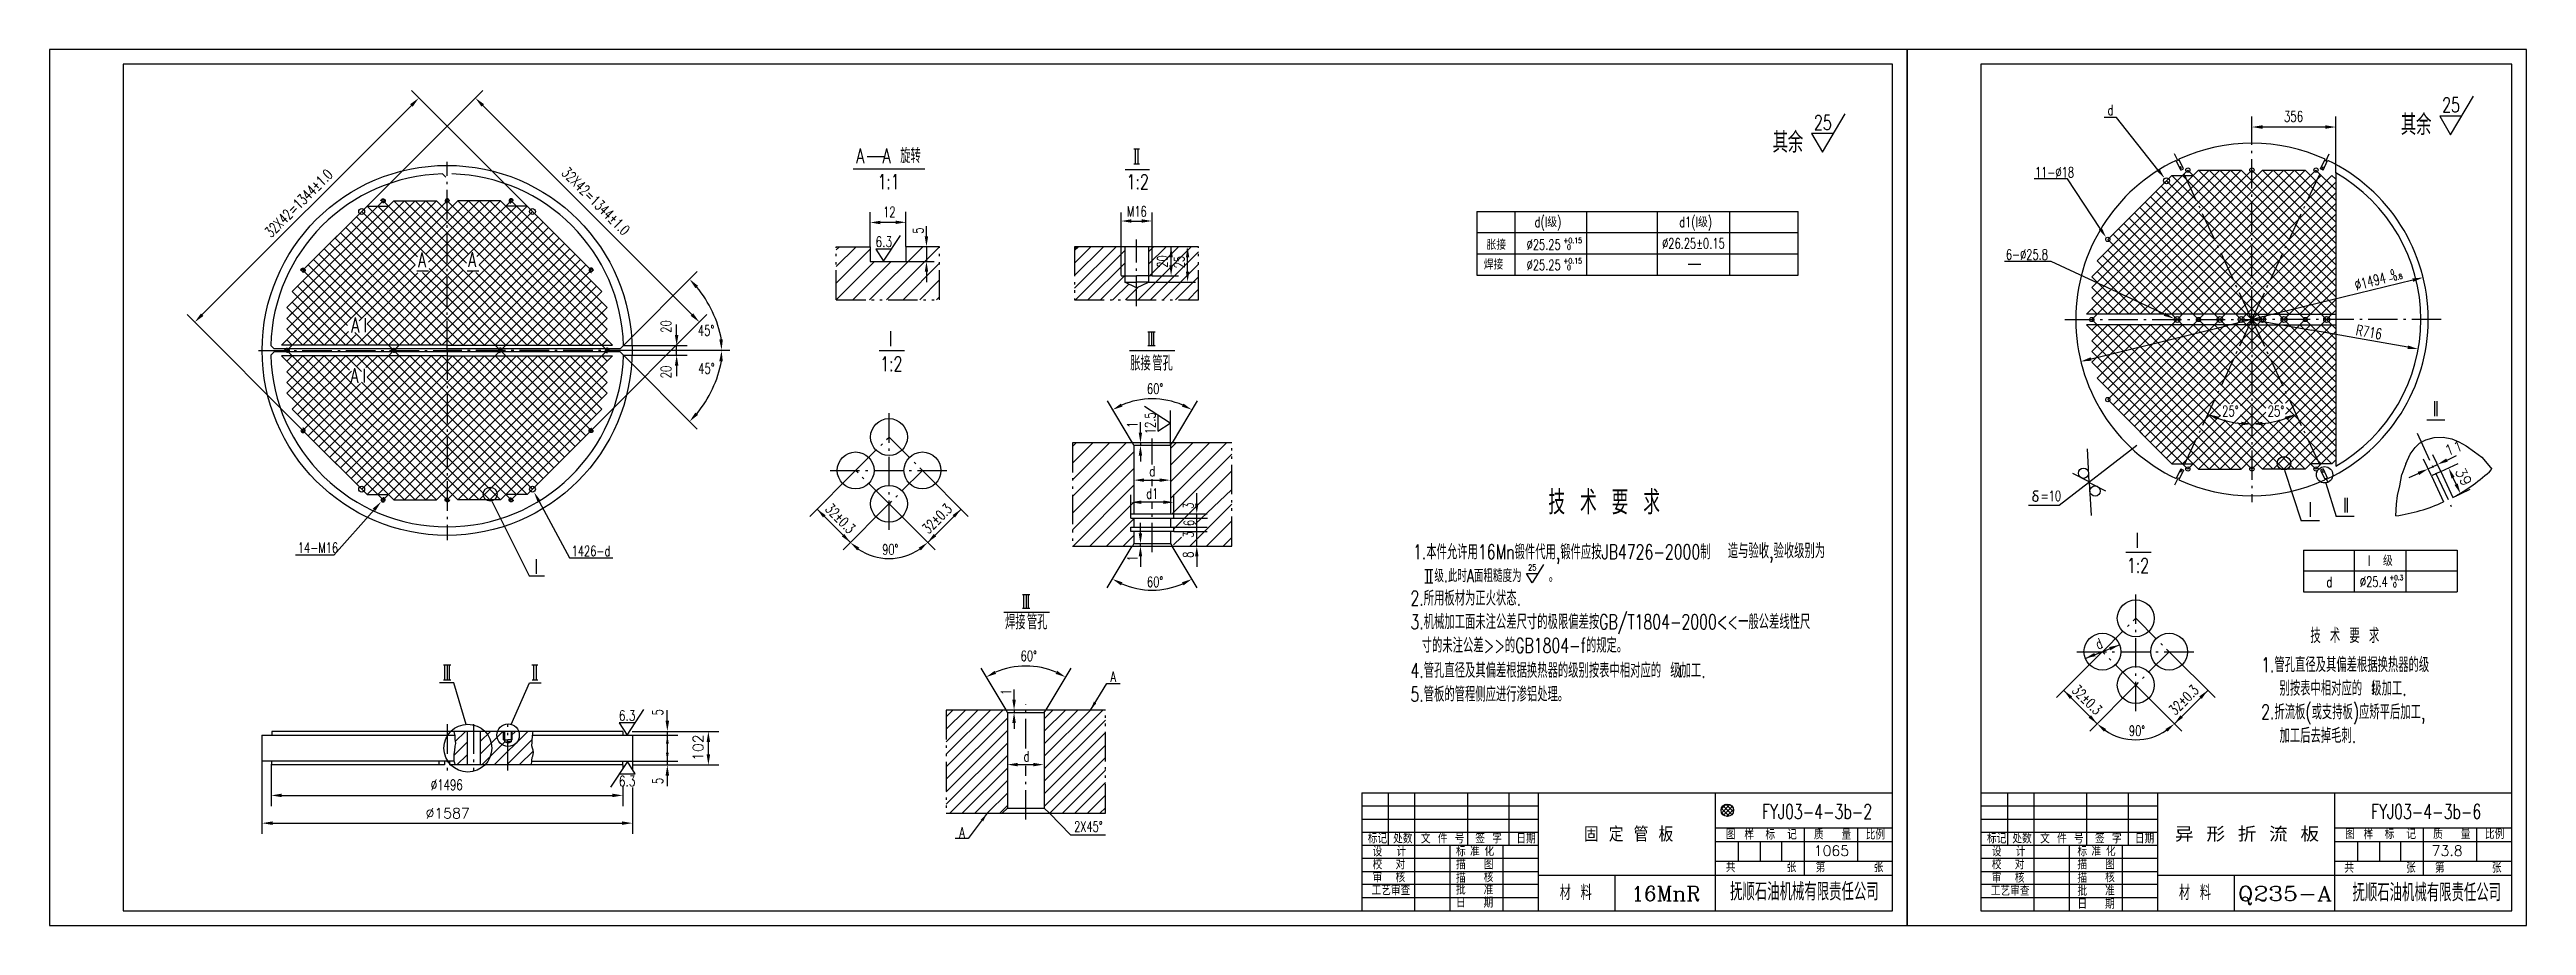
# Model space of a CAD drawing. Extents: x 0 to 840, y 0 to 297.
import ezdxf
from ezdxf.enums import TextEntityAlignment as Align

# ---------------------------------------------------------------- set-up
doc = ezdxf.new("R2010")
doc.units = 0
doc.header["$LTSCALE"] = 8
doc.header["$MEASUREMENT"] = 0
for name, pattern in [('CENTER', [1.85, 1.25, -0.25, 0.1, -0.25]), ('HIDDEN', [0.375, 0.25, -0.125]), ('PHANTOM', [2.2, 1.25, -0.25, 0.1, -0.25, 0.1, -0.25])]:
    doc.linetypes.add(name, pattern=pattern)
doc.layers.get('0').update_dxf_attribs({"linetype": 'CONTINUOUS'})
for name, color, linetype in [('1', 1, 'CONTINUOUS'), ('2', 13, 'CONTINUOUS'), ('6', 3, 'CONTINUOUS'), ('CC', 3, 'CONTINUOUS'), ('CW', 1, 'CONTINUOUS'), ('DD', 3, 'PHANTOM'), ('HZ', 1, 'CONTINUOUS'), ('X', 3, 'CONTINUOUS'), ('XX', 2, 'HIDDEN'), ('YY', 3, 'CONTINUOUS'), ('ZX', 1, 'CENTER')]:
    doc.layers.add(name, color=color, linetype=linetype)
doc.styles.add('HZ', font='txt', dxfattribs={"width": 0.7, "bigfont": 'hztxt'})
doc.styles.add('HZ3', font='txt', dxfattribs={"width": 0.7, "bigfont": 'hztxt'})
doc.styles.get("Standard").update_dxf_attribs({"font": 'complex', "bigfont": 'chineset'})
doc.dimstyles.new('DGB$7', dxfattribs={"dimtxt": 3, "dimasz": 3, "dimexe": 1, "dimexo": 0, "dimgap": 1, "dimtad": 2, "dimdsep": 46, "dimtxsty": 'Standard', "dimcen": 3, "dimclrd": 3, "dimclre": 3, "dimclrt": 256, "dimadec": 0, "dimazin": 0, "dimtfac": 1, "dimtmove": 0, "dimatfit": 3, "dimfxl": 0, "dimarcsym": 0})

msp = doc.modelspace()

# ---------------------------------------------------------------- texts
at = {"style": 'HZ'}
for s, height, width, p in [('25', 5, 0.7, (814.43, 275.72)), ('25', 5, 0.7, (601.38, 269.75)), ('1:1', 5, 0.7, (284.53, 249.71)), ('1:2', 5, 0.7, (369.04, 249.65)), ('6.3', 3.5, 0.75, (282.92, 230.09)), ('I', 5, 0.7, (285.23, 196.46)), ('1:2', 5, 0.7, (285.46, 187.89)), ('I', 5, 0.7, (808.8, 172.73)), ('I', 5, 0.7, (809.62, 172.73)), ('I', 5, 0.7, (766.6, 138.55)), ('I', 5, 0.7, (778.38, 139.99)), ('I', 5, 0.7, (779.2, 139.99)), ('I', 5, 0.7, (708.03, 128.09)), ('I', 5, 0.7, (165.02, 119.2)), ('1:2', 5, 0.7, (708.26, 119.52)), ('6.3', 3.5, 0.75, (195.93, 69.44)), ('6.3', 3.5, 0.75, (195.93, 47.19))]:
    msp.add_text(s, height=height, dxfattribs=dict(at, width=width)).set_placement(p, align=Align.CENTER)
at = {"style": 'HZ', "width": 0.7}
for s, p in [('A  A', (273.55, 258.46)), ('A', (124.94, 223.22)), ('A', (141.96, 223.29)), ('A', (102.29, 201.1)), ('A', (102.03, 184))]:
    msp.add_text(s, height=5, dxfattribs=at).set_placement(p)
msp.add_text('12.5', height=3.5, rotation=90, dxfattribs=at).set_placement((375.01, 170.27), align=Align.CENTER)
at = {"layer": '2', "color": 2, "style": 'HZ', "width": 0.7}
for p in [(569.91, 8.46), (781, 8.18)]:
    msp.add_text('抚顺石油机械有限责任公司', height=5.9999, dxfattribs=at).set_placement(p)
at = {"layer": '6', "style": 'HZ3', "width": 0.7}
msp.add_text('25', height=2, dxfattribs=at).set_placement((502.83, 120.37), align=Align.CENTER)
at = {"layer": 'CC', "style": 'HZ', "width": 0.7}
for s, p in [('356', (757.78, 272.53)), ('25%%d', (736.77, 172.6)), ('25%%d', (752.21, 172.6)), ('%%C1496', (129.32, 45.89))]:
    msp.add_text(s, height=3.6, dxfattribs=at).set_placement(p)
for s, height, rotation, p in [('32X42=1344%%P1.0', 3.6, 45, (75.13, 233.01)), ('32X42=1344%%P1.0', 3.6, 315, (173.4, 254.92)), ('%%C1494', 3.6, 14.6539, (782.28, 215.29)), ('-0.8', 1.7, 14.6539, (793.54, 218.2)), ('0', 1.7, 14.6539, (794.11, 220.58)), ('R716', 3.6, 350.17675, (781.98, 200.17))]:
    msp.add_text(s, height=height, rotation=rotation, dxfattribs=at).set_placement(p)
at = {"layer": 'CC', "style": 'HZ'}
for s, rotation, p in [('11', 19.67607, (812.99, 159.16)), ('39', 297.757, (815.63, 154.03))]:
    msp.add_text(s, height=3.6, rotation=rotation, dxfattribs=at).set_placement(p)
at = {"layer": 'CC'}
msp.add_text('102', height=3.5, rotation=90, dxfattribs=at).set_placement((221.7, 60.3), align=Align.CENTER)
msp.add_text('%%C1587', height=3.5, dxfattribs=at).set_placement((135, 36.3), align=Align.CENTER)
at = {"layer": 'CW'}
for s, height, style, width, p in [('d', 3.5, 'HZ', 0.7, (698.96, 274.73)), ('其', 7, 'HZ', 0.75, (586.96, 262.04)), ('余', 7, 'HZ', 0.75, (592.11, 262.04)), ('其', 7, 'HZ', 0.75, (800.02, 268.01)), ('余', 7, 'HZ', 0.75, (805.17, 268.01)), ('M16', 3.5, 'HZ', 0.7, (368.71, 240.36)), ('d(I级)', 3.5, 'HZ', 0.7, (508.19, 236.78)), ('%%c25.25', 3.5, 'HZ', 0.7, (506.71, 229.11)), ('%%c26.25%%p0.15', 3.5, 'HZ', 0.7, (557.48, 229.52)), ('焊接', 3.5, 'HZ', 0.7, (489.7, 222.4)), ('%%c25.25', 3.5, 'HZ', 0.7, (506.71, 222.2)), ('管孔', 5, 'HZ', 0.7, (377.44, 188.13)), ('d', 3.5, 'HZ', 0.7, (373.98, 152.29)), ('d1', 3.5, 'HZ', 0.7, (373.98, 144.7)), ('%%c25.4', 3.5, 'HZ', 0.7, (788.24, 114.77)), ('焊接', 4.94, 'HZ', 0.7, (327.52, 100.38)), ('管孔', 5, 'HZ', 0.7, (334.92, 100.38)), ('I', 4, 'HZ3', 0.7, (552.95, 84.19)), ('I', 4.5, 'HZ', 0.7, (788.02, 78.29)), ('d', 3.5, 'HZ', 0.7, (331.36, 55.58))]:
    msp.add_text(s, height=height, dxfattribs=dict(at, style=style, width=width)).set_placement(p, align=Align.CENTER)
for s, height, style, width, p in [('旋转', 5, 'HZ', 0.7, (288.48, 258.47)), ('11-%%c18', 3.5, 'HZ', 0.7, (673.32, 253.63)), ('12', 3.5, 'HZ', 0.7, (282.71, 240.17)), ('d1(I级)', 3.5, 'HZ', 0.7, (552.66, 236.78)), ('胀接', 3.5, 'HZ', 0.7, (487.33, 229.1)), ('+0.15', 1.8, 'HZ', 0.7, (513.37, 231.37)), ('0', 1.8, 'HZ', 0.7, (514.61, 229.12)), ('6-%%c25.8', 3.5, 'HZ', 0.7, (663.44, 225.73)), ('+0.15', 1.8, 'HZ', 0.7, (513.37, 224.46)), ('0', 1.8, 'HZ', 0.7, (514.61, 222.21)), ('45%%d', 3.6, 'HZ', 0.7, (219.82, 199.93)), ('胀接', 4.918, 'HZ', 0.7, (366.51, 188.17)), ('45%%d', 3.6, 'HZ', 0.7, (219.94, 187.04)), ('60%%D', 3.5, 'HZ', 0.7, (372.18, 180.24)), ('=10', 3.5, 'HZ', 0.7, (675.25, 143.91)), ('14-M16', 3.5, 'HZ', 0.7, (84.21, 126.3)), ('1426-d', 3.5, 'HZ', 0.7, (177.05, 125.22)), ('90%%D', 3.5, 'HZ', 0.7, (282.38, 125.73)), ('60%%D', 3.5, 'HZ', 0.7, (372.18, 114.76)), ('级.此时A面粗糙度为   。', 4.4, 'HZ3', 0.7, (469.65, 116.4)), ('d', 3.5, 'HZ', 0.7, (772.16, 114.73)), ('I', 3.5, 'HZ', 0.7, (786.25, 121.91)), ('级', 3.5, 'HZ', 0.7, (791.35, 121.93)), ('+0.3', 1.7, 'HZ', 0.7, (793.51, 117.09)), ('0', 1.7, 'HZ', 0.7, (794.75, 114.65)), ('60%%D', 3.5, 'HZ', 0.7, (329.33, 89.62)), ('A', 3.5, 'HZ', 0.7, (359.8, 82.6)), ('90%%D', 3.5, 'HZ', 0.7, (705.19, 64.26)), ('2X45%%D', 3.5, 'HZ', 0.7, (347.46, 31.79)), ('A', 3.5, 'HZ', 0.7, (308.54, 29.84)), ('标记', 3.5, 'HZ', 0.75, (447.05, 27.8)), ('设', 3.5, 'HZ', 0.75, (448.69, 23.41)), ('处数', 3.5, 'HZ', 0.75, (455.65, 27.8)), ('计', 3.5, 'HZ', 0.75, (456.8, 23.41)), ('文', 3.5, 'HZ', 0.75, (465.08, 27.8)), ('件', 3.5, 'HZ', 0.75, (470.82, 27.8)), ('号', 3.5, 'HZ', 0.75, (476.55, 27.8)), ('标', 3.5, 'HZ', 0.75, (476.97, 23.41)), ('准', 3.5, 'HZ', 0.75, (481.71, 23.54)), ('签', 3.5, 'HZ', 0.75, (483.52, 27.8)), ('化', 3.5, 'HZ', 0.75, (486.63, 23.54)), ('字', 3.5, 'HZ', 0.75, (489.27, 27.8)), ('日期', 3.5, 'HZ', 0.75, (497.46, 27.8)), ('图', 3.5, 'HZ', 0.75, (568.49, 29.15)), ('样', 3.5, 'HZ', 0.75, (574.78, 29.08)), ('标', 3.5, 'HZ', 0.75, (581.9, 29.11)), ('记', 3.5, 'HZ', 0.75, (589.27, 29.12)), ('质', 3.5, 'HZ', 0.75, (598.35, 29.14)), ('量', 3.5, 'HZ', 0.75, (607.72, 29.12)), ('比例', 3.5, 'HZ', 0.75, (615.92, 29.12)), ('标记', 3.5, 'HZ', 0.75, (657.05, 27.8)), ('设', 3.5, 'HZ', 0.75, (658.69, 23.41)), ('处数', 3.5, 'HZ', 0.75, (665.65, 27.8)), ('计', 3.5, 'HZ', 0.75, (666.8, 23.41)), ('文', 3.5, 'HZ', 0.75, (675.08, 27.8)), ('件', 3.5, 'HZ', 0.75, (680.82, 27.8)), ('号', 3.5, 'HZ', 0.75, (686.55, 27.8)), ('标', 3.5, 'HZ', 0.75, (687.72, 23.41)), ('准', 3.5, 'HZ', 0.75, (692.47, 23.54)), ('签', 3.5, 'HZ', 0.75, (693.69, 27.8)), ('化', 3.5, 'HZ', 0.75, (697.39, 23.54)), ('字', 3.5, 'HZ', 0.75, (699.43, 27.8)), ('日期', 3.5, 'HZ', 0.75, (707.2, 27.8)), ('图', 3.5, 'HZ', 0.75, (778.49, 29.31)), ('样', 3.5, 'HZ', 0.75, (784.78, 29.23)), ('标', 3.5, 'HZ', 0.75, (791.9, 29.27)), ('记', 3.5, 'HZ', 0.75, (799.27, 29.28)), ('质', 3.5, 'HZ', 0.75, (808.35, 29.3)), ('量', 3.5, 'HZ', 0.75, (817.72, 29.28)), ('比例', 3.5, 'HZ', 0.75, (825.92, 29.28)), ('校', 3.5, 'HZ', 0.75, (448.69, 19.02)), ('审', 3.5, 'HZ', 0.75, (448.69, 14.63)), ('核', 3.5, 'HZ', 0.75, (456.47, 14.63)), ('对', 3.5, 'HZ', 0.75, (456.47, 19.02)), ('描', 3.5, 'HZ', 0.75, (476.97, 19.02)), ('描', 3.5, 'HZ', 0.75, (476.97, 14.45)), ('核', 3.5, 'HZ', 0.75, (486.36, 14.63)), ('图', 3.5, 'HZ', 0.75, (486.39, 19.02)), ('共', 3.5, 'HZ', 0.75, (568.46, 18.05)), ('张', 3.5, 'HZ', 0.75, (589.1, 18.05)), ('第', 3.5, 'HZ', 0.75, (598.95, 18.05)), ('张', 3.5, 'HZ', 0.75, (618.64, 18.05)), ('校', 3.5, 'HZ', 0.75, (658.69, 19.02)), ('审', 3.5, 'HZ', 0.75, (658.69, 14.46)), ('核', 3.5, 'HZ', 0.75, (666.47, 14.46)), ('对', 3.5, 'HZ', 0.75, (666.47, 19.02)), ('描', 3.5, 'HZ', 0.75, (687.72, 19.02)), ('描', 3.5, 'HZ', 0.75, (687.72, 14.45)), ('核', 3.5, 'HZ', 0.75, (697.12, 14.63)), ('图', 3.5, 'HZ', 0.75, (697.15, 19.02)), ('共', 3.5, 'HZ', 0.75, (778.24, 17.87)), ('张', 3.5, 'HZ', 0.75, (799.14, 17.87)), ('第', 3.5, 'HZ', 0.75, (808.97, 17.87)), ('张', 3.5, 'HZ', 0.75, (828.27, 17.87)), ('工艺审查', 3.5, 'HZ', 0.75, (448.34, 10.24)), ('批', 3.5, 'HZ', 0.75, (476.97, 10.45)), ('日', 3.5, 'HZ', 0.75, (476.97, 6.06)), ('期', 3.5, 'HZ', 0.75, (486.32, 6.06)), ('准', 3.5, 'HZ', 0.75, (486.34, 10.46)), ('材 料', 5, 'HZ', 0.75, (512.16, 8.63)), ('工艺审查', 3.5, 'HZ', 0.75, (658.34, 10.07)), ('批', 3.5, 'HZ', 0.75, (687.73, 10.04)), ('日', 3.5, 'HZ', 0.75, (687.73, 5.61)), ('期', 3.5, 'HZ', 0.75, (697.08, 5.65)), ('准', 3.5, 'HZ', 0.75, (697.1, 10.06)), ('材 料', 5, 'HZ', 0.75, (722.16, 8.63))]:
    msp.add_text(s, height=height, dxfattribs=dict(at, style=style, width=width)).set_placement(p)
at = {"layer": 'CW', "style": 'HZ', "width": 0.7}
for s, height, rotation, p in [('5', 3.5, 90, (296.38, 234.58)), ('20', 3.5, 90, (379.15, 223.04)), ('25', 3.5, 90, (384.88, 222.84)), ('20', 3.6, 90, (210.86, 200.93)), ('20', 3.6, 90, (210.86, 185.49)), ('1', 3.5, 90, (369.01, 168.72)), ('32%%P0.3', 3.5, 315, (262.78, 140.92)), ('32%%P0.3', 3.5, 45, (298.05, 132.54)), ('3', 3.5, 90, (387.99, 141.27)), ('3', 3.5, 90, (387.99, 131.5)), ('1', 3.5, 90, (369.01, 123.44)), ('1', 3.5, 90, (326.15, 78.1)), ('32%%P0.3', 3.5, 315, (685.59, 79.46)), ('32%%P0.3', 3.5, 45, (720.85, 71.07)), ('5', 3.6, 90, (208.08, 71.17)), ('5', 3.6, 90, (208.08, 47.91))]:
    msp.add_text(s, height=height, rotation=rotation, dxfattribs=at).set_placement(p)
for s, rotation, p in [('6', 90, (388.17, 136.5)), ('8', 90, (387.91, 125.69)), ('d', 21.90684, (695.63, 93.9))]:
    msp.add_text(s, height=3.5, rotation=rotation, dxfattribs=at).set_placement(p, align=Align.CENTER)
at = {"layer": 'HZ', "width": 0.7}
for s, height, style, p in [('            技 术 要 求', 8.1013, 'HZ3', (442.36, 139.37)), ('1.本件允许用16Mn锻件代用,锻件应按JB4726-2000制', 5, 'HZ3', (462.4, 124.15)), ('  造与验收,验收级别为 ', 5, 'HZ3', (562.92, 124.49)), ('2.所用板材为正火状态.', 5, 'HZ3', (461.53, 108.46)), ('3.机械加工面未注公差尺寸的极限偏差按GB/T1804-2000<<一般公差线性尺', 5, 'HZ3', (461.53, 100.46)), ('           技 术 要 求', 5, 'HZ', (729.41, 95.76)), ('  寸的未注公差>>的GB1804-f的规定。', 5, 'HZ3', (459.1, 92.46)), ('4.管孔直径及其偏差根据换热器的级别按表中相对应的 级加工.', 5, 'HZ3', (461.53, 83.97)), ('1.管孔直径及其偏差根据换热器的级', 5, 'HZ', (750.02, 85.9)), ('5.管板的管程侧应进行渗铝处理。', 5, 'HZ3', (461.53, 75.9)), ('2.折流板(或支持板)应矫平后加工,', 5, 'HZ', (750.02, 69.9)), ('  别按表中相对应的 级加工.', 5, 'HZ', (750.02, 77.9)), ('  加工后去掉毛刺.', 5, 'HZ', (750.02, 61.9))]:
    msp.add_text(s, height=height, dxfattribs=dict(at, style=style)).set_placement(p)
at = {"layer": 'X'}
for s, height, p in [('固 定 管 板', 5, (535.5, 28.4)), ('1065', 3.5, (604.3, 23.6)), ('73.8 ', 3.5, (814.3, 23.6)), ('16MnR', 5, (548.1, 8.3))]:
    msp.add_text(s, height=height, dxfattribs=at).set_placement(p, align=Align.CENTER)
at = {"layer": 'X', "width": 0.7}
for s, p in [('FYJ03-4-3b-2', (599.43, 36.1)), ('FYJ03-4-3b-6', (806, 36.1))]:
    msp.add_text(s, height=5, dxfattribs=at).set_placement(p, align=Align.CENTER)
at = {"layer": 'X'}
for s, width, p, p2 in [(' 异 形 折 流 板 ', 1.016575, (716.5, 28.4), (774, 28.4)), ('Q235-A', 1.0752, (742, 8.3), (774, 8.3))]:
    msp.add_text(s, height=5, dxfattribs=dict(at, width=width)).set_placement(p, p2, align=Align.FIT)

# ---------------------------------------------------------------- blocks, each defined once
blk = doc.blocks.new('ccd')
at = {"layer": '6', "color": 3}
for p, q in [((-2.5, 3.9), (2.4, 3.9)), ((0, 0), (-2.5, 3.9)), ((4.8, 7.7), (0, 0))]:
    blk.add_line(p, q, dxfattribs=at)
blk = doc.blocks.new('YUAN', base_point=(226, 453))
at = {"layer": 'XX'}
blk.add_circle((226, 453), 6, dxfattribs=at)
blk.add_arc((226, 453), 9, 358.6156, 273.5791, dxfattribs=at)
blk = doc.blocks.new('*X4')
at = {"color": 0}
for p, q in [((138.22, 49.12), (142.69, 53.6)), ((138.69, 53.84), (142.12, 57.27)), ((139.22, 45.88), (142.69, 49.35))]:
    blk.add_line(p, q, dxfattribs=at)
blk = doc.blocks.new('*X5')
at = {"color": 0}
for p, q in [((147.14, 49.56), (154.85, 57.27)), ((147.14, 53.8), (150.61, 57.27)), ((147.7, 45.88), (155.52, 53.7)), ((151.95, 45.88), (163.33, 57.27)), ((156.19, 45.88), (164.67, 54.36)), ((157.69, 55.87), (159.09, 57.27)), ((160.43, 45.88), (165.07, 50.52))]:
    blk.add_line(p, q, dxfattribs=at)
blk = doc.blocks.new('*X13')
at = {"color": 0}
for p, q in [((347.65, 216.13), (361.68, 230.16)), ((347.65, 220.38), (357.44, 230.16)), ((347.65, 224.62), (353.19, 230.16)), ((347.65, 228.86), (348.95, 230.16)), ((347.92, 212.16), (364.61, 228.84)), ((369.14, 212.16), (387.14, 230.16)), ((372.7, 228.45), (374.41, 230.16)), ((372.7, 224.21), (378.65, 230.16)), ((372.7, 219.97), (382.89, 230.16)), ((373.38, 212.16), (389.65, 228.43)), ((352.17, 212.16), (364.61, 224.6)), ((356.41, 212.16), (364.61, 220.36)), ((377.62, 212.16), (389.65, 224.19)), ((381.86, 212.16), (389.65, 219.95)), ((360.65, 212.16), (366, 217.5)), ((364.89, 212.16), (369.28, 216.54)), ((386.11, 212.16), (389.65, 215.71))]:
    blk.add_line(p, q, dxfattribs=at)
blk = doc.blocks.new('*X12')
at = {"color": 0}
for p, q in [((266.8, 204.58), (273.5, 211.28)), ((266.8, 210.23), (267.85, 211.28)), ((266.8, 198.92), (278.27, 210.38)), ((278.13, 193.28), (296.13, 211.28)), ((283.79, 193.28), (301.79, 211.28)), ((290.34, 211.14), (290.47, 211.28)), ((266.82, 193.28), (279.82, 206.28)), ((272.47, 193.28), (285.47, 206.28)), ((289.45, 193.28), (301.8, 205.63)), ((295.1, 193.28), (301.8, 199.98)), ((300.76, 193.28), (301.8, 194.32))]:
    blk.add_line(p, q, dxfattribs=at)
blk = doc.blocks.new('*X11')
at = {"color": 0}
for p, q in [((423.33, 130.59), (442.54, 149.8)), ((423.33, 134.83), (438.3, 149.8)), ((423.33, 139.07), (434.06, 149.8)), ((423.33, 143.31), (429.81, 149.8)), ((423.33, 147.56), (425.57, 149.8)), ((423.33, 126.34), (444.1, 147.11)), ((423.33, 122.1), (444.1, 142.87)), ((456.56, 142.61), (463.76, 149.8)), ((456.56, 146.85), (459.51, 149.8)), ((456.56, 138.36), (468, 149.8)), ((456.56, 134.12), (472.24, 149.8)), ((456.56, 129.88), (476.48, 149.8)), ((456.56, 125.64), (477.33, 146.4)), ((423.33, 117.86), (444.1, 138.63)), ((456.56, 121.39), (477.33, 142.16)), ((456.56, 117.15), (477.33, 137.92)), ((424.51, 114.8), (444.1, 134.38)), ((428.76, 114.8), (444.1, 130.14)), ((458.45, 114.8), (477.33, 133.68)), ((462.7, 114.8), (477.33, 129.43)), ((433, 114.8), (444.1, 125.9)), ((437.24, 114.8), (444.1, 121.66)), ((466.94, 114.8), (477.33, 125.19)), ((471.18, 114.8), (477.33, 120.95)), ((441.48, 114.8), (444.1, 117.41)), ((475.43, 114.8), (477.33, 116.7))]:
    blk.add_line(p, q, dxfattribs=at)
blk = doc.blocks.new('*X10')
at = {"color": 0}
for p, q in [((384.32, 169.36), (403.23, 188.27)), ((384.32, 175.02), (397.57, 188.27)), ((384.32, 180.67), (391.92, 188.27)), ((384.32, 186.33), (386.26, 188.27)), ((384.81, 164.2), (405.09, 184.47)), ((385.38, 159.11), (405.09, 178.81)), ((390.86, 153.27), (405.09, 167.5)), ((396.51, 153.27), (405.09, 161.84)), ((384.32, 158.05), (384.49, 158.21)), ((402.17, 153.27), (405.09, 156.19))]:
    blk.add_line(p, q, dxfattribs=at)
blk = doc.blocks.new('*X9')
at = {"color": 0}
for p, q in [((351.09, 170.07), (369.29, 188.27)), ((351.09, 175.72), (363.63, 188.27)), ((351.09, 181.38), (357.98, 188.27)), ((351.09, 187.04), (352.32, 188.27)), ((351.09, 164.41), (371.86, 185.18)), ((351.09, 158.75), (371.86, 179.52)), ((351.26, 153.27), (371.86, 173.87)), ((356.92, 153.27), (371.86, 168.21)), ((362.57, 153.27), (371.86, 162.55)), ((368.23, 153.27), (371.86, 156.89))]:
    blk.add_line(p, q, dxfattribs=at)

# ---------------------------------------------------------------- hatches: boundary and pattern name
h = msp.add_hatch()
h.set_pattern_fill('_USER', color=3, angle=45, style=0, double=1, pattern_type=0)
h.set_pattern_definition([(45, (0, 0), (-0.7071068, 0.7071068), []), (135, (0, 0), (-0.7071068, -0.7071068), [])])
h.paths.add_polyline_path([(571.1, 39.05, 1), (566.9, 39.05, 1)])

# ---------------------------------------------------------------- linework, layer by layer
for p, q in [((25, 292), (25, 5)), ((625, 292), (25, 292)), ((625, 5), (625, 292)), ((835, 292), (655, 292)), ((655, 292), (655, 5)), ((835, 5), (835, 292)), ((814.27, 268.11), (821.99, 281.15)), ((601.21, 262.15), (608.94, 275.19)), ((810.59, 274.44), (814.27, 268.11)), ((817.97, 274.44), (810.59, 274.44)), ((277.3, 260.69), (282.91, 260.69)), ((367.69, 263.33), (369.69, 263.33)), ((368.31, 258.36), (368.31, 263.33)), ((369.11, 263.33), (369.11, 258.36)), ((597.53, 268.48), (601.21, 262.15)), ((604.92, 268.48), (597.53, 268.48)), ((133.22, 254.82), (134.34, 253.7)), ((367.75, 258.29), (369.69, 258.29)), ((699.83, 234.42), (719.74, 254.33)), ((719.74, 254.33), (726.98, 254.33)), ((722.74, 256.12), (721.22, 259.38)), ((723.64, 256.54), (722.11, 259.8)), ((722.74, 256.12), (723.64, 256.54)), ((726.98, 254.33), (728.79, 256.14)), ((728.79, 256.14), (743.28, 256.14)), ((746.9, 252.52), (743.28, 256.14)), ((743.28, 256.14), (745.09, 254.33)), ((743.28, 256.14), (745.09, 254.33)), ((743.28, 256.14), (746.9, 252.52)), ((746.9, 252.52), (750.52, 256.14)), ((750.52, 256.14), (765, 256.14)), ((770.16, 256.54), (771.68, 259.8)), ((771.05, 256.12), (770.16, 256.54)), ((771.05, 256.12), (772.58, 259.38)), ((775.38, 255.15), (775.38, 155.76)), ((87.76, 223.96), (107.67, 243.88)), ((107.67, 243.88), (114.91, 243.88)), ((114.91, 243.88), (116.72, 245.69)), ((116.72, 245.69), (131.2, 245.69)), ((131.2, 245.69), (133.01, 243.88)), ((138.44, 245.69), (136.63, 243.88)), ((152.93, 245.69), (138.44, 245.69)), ((154.74, 243.88), (152.93, 245.69)), ((161.98, 243.88), (154.74, 243.88)), ((181.89, 223.96), (161.98, 243.88)), ((484, 242.12), (484, 220.52)), ((484, 242.12), (593.01, 242.12)), ((497.01, 220.52), (497.01, 242.12)), ((521.18, 242.12), (521.18, 220.52)), ((545.32, 220.52), (545.32, 242.12)), ((569.72, 242.12), (569.72, 220.52)), ((593.01, 220.52), (593.01, 242.12)), ((266.8, 230.16), (278.27, 230.16)), ((278.27, 230.16), (278.27, 225.16)), ((280.22, 229.36), (282.85, 225.2)), ((285.59, 229.36), (280.22, 229.36)), ((282.85, 225.2), (288.55, 233.9)), ((290.34, 230.16), (290.34, 225.16)), ((301.8, 230.16), (290.34, 230.16)), ((364.67, 230.16), (347.65, 230.16)), ((364.61, 230.16), (364.61, 218.16)), ((372.77, 230.16), (364.67, 230.16)), ((372.7, 230.16), (372.7, 218.16)), ((389.65, 230.16), (372.77, 230.16)), ((484, 234.92), (593.01, 234.92)), ((484, 227.72), (593.01, 227.72)), ((694.4, 225.37), (701.64, 232.61)), ((701.64, 232.61), (699.83, 234.42)), ((82.33, 214.91), (89.57, 222.15)), ((89.57, 222.15), (87.76, 223.96)), ((124.56, 221.94), (128.51, 221.94)), ((141.58, 222.01), (145.54, 222.01)), ((180.08, 222.15), (181.89, 223.96)), ((187.32, 214.91), (180.08, 222.15)), ((278.27, 225.16), (290.34, 225.16)), ((363.39, 220.31), (368.65, 220.31)), ((373.92, 220.31), (368.65, 220.31)), ((484, 220.52), (593.01, 220.52)), ((692.59, 219.94), (696.21, 223.56)), ((694.4, 218.13), (692.59, 219.94)), ((696.21, 223.56), (694.4, 225.37)), ((80.52, 209.48), (84.14, 213.1)), ((84.14, 213.1), (82.33, 214.91)), ((185.51, 213.1), (187.32, 214.91)), ((189.13, 209.48), (185.51, 213.1)), ((368.65, 216.25), (364.61, 218.16)), ((364.61, 218.16), (368.65, 218.16)), ((372.7, 218.16), (368.65, 218.16)), ((368.66, 216.25), (372.7, 218.16)), ((690.78, 207.27), (694.4, 210.89)), ((692.59, 216.32), (694.4, 218.13)), ((694.4, 214.51), (692.59, 216.32)), ((692.59, 212.7), (694.4, 214.51)), ((694.4, 210.89), (692.59, 212.7)), ((82.33, 207.67), (80.52, 209.48)), ((80.52, 205.86), (82.33, 207.67)), ((82.33, 204.05), (80.52, 205.86)), ((80.52, 202.24), (82.33, 204.05)), ((82.33, 200.43), (80.52, 202.24)), ((107, 205.88), (107, 201.18)), ((187.32, 207.67), (189.13, 209.48)), ((189.13, 205.86), (187.32, 207.67)), ((187.32, 204.05), (189.13, 205.86)), ((189.13, 202.24), (187.32, 204.05)), ((187.32, 200.43), (189.13, 202.24)), ((746.9, 207.27), (690.78, 207.27)), ((746.9, 203.65), (690.78, 203.65)), ((690.78, 203.65), (694.4, 200.03)), ((746.9, 207.27), (775.38, 207.27)), ((76.13, 195.48), (75.01, 196.6)), ((76.13, 194.52), (75.01, 193.4)), ((193.52, 195.48), (76.13, 195.48)), ((193.52, 194.52), (76.13, 194.52)), ((78.71, 196.81), (82.33, 200.43)), ((134.82, 196.81), (78.71, 196.81)), ((134.82, 196.81), (190.94, 196.81)), ((190.94, 196.81), (187.32, 200.43)), ((193.52, 195.48), (194.64, 196.6)), ((193.52, 194.52), (194.64, 193.4)), ((372.46, 201.27), (374.93, 201.27)), ((372.46, 196.62), (374.93, 196.62)), ((372.92, 196.62), (372.92, 201.21)), ((373.71, 201.21), (373.71, 196.62)), ((374.5, 196.62), (374.5, 201.21)), ((694.4, 200.03), (692.59, 198.22)), ((692.59, 198.22), (694.4, 196.41)), ((694.4, 196.41), (692.59, 194.6)), ((692.59, 194.6), (694.4, 192.79)), ((134.82, 193.19), (78.71, 193.19)), ((78.71, 193.19), (82.33, 189.57)), ((82.33, 189.57), (80.52, 187.76)), ((80.52, 187.76), (82.33, 185.95)), ((82.33, 185.95), (80.52, 184.14)), ((106.74, 188.78), (106.74, 184.07)), ((134.82, 193.19), (190.94, 193.19)), ((190.94, 193.19), (187.32, 189.57)), ((187.32, 189.57), (189.13, 187.76)), ((189.13, 187.76), (187.32, 185.95)), ((187.32, 185.95), (189.13, 184.14)), ((694.4, 192.79), (692.59, 190.98)), ((692.59, 190.98), (696.21, 187.36)), ((696.21, 187.36), (694.4, 185.54)), ((694.4, 185.54), (701.64, 178.3)), ((80.52, 184.14), (82.33, 182.33)), ((82.33, 182.33), (80.52, 180.52)), ((80.52, 180.52), (84.14, 176.9)), ((84.14, 176.9), (82.33, 175.09)), ((189.13, 180.52), (185.51, 176.9)), ((185.51, 176.9), (187.32, 175.09)), ((189.13, 184.14), (187.32, 182.33)), ((187.32, 182.33), (189.13, 180.52)), ((701.64, 178.3), (699.83, 176.49)), ((699.83, 176.49), (719.74, 156.58)), ((82.33, 175.09), (89.57, 167.85)), ((187.32, 175.09), (180.08, 167.85)), ((380, 170.27), (371.3, 175.97)), ((375.83, 173.01), (375.83, 167.64)), ((375.83, 167.64), (380, 170.27)), ((89.57, 167.85), (87.76, 166.04)), ((87.76, 166.04), (107.67, 146.12)), ((181.89, 166.04), (161.98, 146.12)), ((180.08, 167.85), (181.89, 166.04)), ((366.88, 163.64), (346.95, 163.64)), ((380.93, 163.64), (366.88, 163.64)), ((367.72, 162.82), (367.23, 163.64)), ((367.72, 162.82), (380.18, 162.82)), ((367.72, 162.82), (367.72, 139.57)), ((380.18, 162.82), (380.68, 163.64)), ((380.18, 162.82), (380.18, 139.57)), ((400.95, 163.64), (380.93, 163.64)), ((691.73, 150.46), (691.12, 161.61)), ((691.73, 150.46), (686.21, 153.27)), ((719.74, 156.58), (726.98, 156.58)), ((722.74, 154.79), (721.22, 151.53)), ((723.64, 154.38), (722.11, 151.11)), ((722.74, 154.79), (723.64, 154.38)), ((726.98, 156.58), (728.79, 154.77)), ((728.79, 154.77), (743.28, 154.77)), ((743.28, 154.77), (745.09, 156.58)), ((750.52, 154.77), (748.71, 156.58)), ((765, 154.77), (750.52, 154.77)), ((766.81, 156.58), (765, 154.77)), ((774.05, 156.58), (766.81, 156.58)), ((771.05, 154.79), (770.16, 154.38)), ((770.16, 154.38), (771.68, 151.11)), ((771.05, 154.79), (772.58, 151.53)), ((775.38, 157.91), (774.05, 156.58)), ((810.92, 153.88), (807.74, 152.4)), ((807.74, 152.4), (811.85, 143.59)), ((810.92, 153.88), (815, 145.13)), ((107.67, 146.12), (114.91, 146.12)), ((114.91, 146.12), (116.72, 144.31)), ((116.72, 144.31), (131.2, 144.31)), ((131.2, 144.31), (133.01, 146.12)), ((138.44, 144.31), (136.63, 146.12)), ((152.93, 144.31), (138.44, 144.31)), ((154.74, 146.12), (152.93, 144.31)), ((161.98, 146.12), (154.74, 146.12)), ((691.75, 150.2), (697.28, 147.39)), ((691.75, 150.2), (692.36, 139.05)), ((366.66, 139.57), (380.25, 139.57)), ((366.66, 138.12), (366.66, 139.57)), ((366.66, 138.12), (380.25, 138.12)), ((366.66, 135.04), (380.25, 135.04)), ((366.66, 133.59), (366.66, 135.04)), ((367.72, 138.12), (367.72, 135.04)), ((380.18, 138.12), (380.18, 135.04)), ((380.25, 139.57), (381.25, 139.57)), ((380.25, 138.12), (381.25, 138.12)), ((380.25, 135.04), (381.25, 135.04)), ((381.25, 138.12), (381.25, 139.57)), ((381.25, 133.59), (381.25, 135.04)), ((346.95, 128.64), (366.88, 128.64)), ((380.25, 133.59), (366.66, 133.59)), ((366.88, 128.64), (381.33, 128.64)), ((366.92, 128.65), (373.46, 128.65)), ((367.72, 129.47), (367.23, 128.64)), ((367.72, 133.59), (367.72, 129.47)), ((367.72, 129.47), (380.18, 129.47)), ((380.18, 133.59), (380.18, 129.47)), ((380.18, 129.47), (380.68, 128.64)), ((381.25, 133.59), (380.25, 133.59)), ((381.33, 128.64), (400.95, 128.64)), ((764.35, 127.28), (764.35, 113.13)), ((764.35, 127.28), (816.54, 127.28)), ((816.54, 127.28), (816.54, 113.13)), ((329.94, 112.24), (332.41, 112.24)), ((330.4, 107.59), (330.4, 112.17)), ((331.19, 112.17), (331.19, 107.59)), ((331.98, 107.59), (331.98, 112.17)), ((764.35, 113.13), (816.54, 113.13)), ((329.94, 107.59), (332.41, 107.59)), ((696.1, 92.83), (696.28, 92.83)), ((696.19, 92.74), (696.19, 92.92)), ((133.58, 88.37), (136.06, 88.37)), ((134.04, 83.33), (134.04, 88.31)), ((134.83, 88.31), (134.83, 83.33)), ((135.62, 83.33), (135.62, 88.31)), ((163.61, 88.32), (165.61, 88.32)), ((164.23, 83.35), (164.23, 88.32)), ((165.04, 88.32), (165.04, 83.35)), ((133.64, 83.26), (136.06, 83.26)), ((163.67, 83.28), (165.61, 83.28)), ((198.6, 68.71), (193.23, 68.71)), ((193.23, 68.71), (195.86, 64.54)), ((195.86, 64.54), (201.56, 73.24)), ((324.03, 73.03), (304.1, 73.03)), ((338.08, 73.03), (324.03, 73.03)), ((324.86, 72.21), (324.37, 73.03)), ((324.86, 72.21), (324.86, 39.79)), ((324.86, 72.21), (337.33, 72.21)), ((337.33, 72.21), (337.82, 73.03)), ((337.33, 72.21), (337.33, 39.79)), ((358.1, 73.03), (338.08, 73.03)), ((72.05, 64.55), (137.48, 64.55)), ((72.05, 64.54), (72.05, 55.69)), ((75.35, 65.82), (75.35, 64.55)), ((137.22, 65.82), (75.36, 65.82)), ((141.6, 65.82), (137.22, 65.82)), ((141.58, 65.82), (141.58, 54.43)), ((146.04, 65.82), (141.6, 65.82)), ((146.04, 65.82), (146.04, 54.43)), ((153.92, 65.82), (146.04, 65.82)), ((153.91, 62.93), (155.42, 62.93)), ((156.93, 65.82), (153.92, 65.82)), ((155.41, 61.83), (154.24, 62.3)), ((154.25, 65.81), (154.25, 62.3)), ((154.25, 62.3), (155.42, 62.3)), ((156.92, 62.93), (155.42, 62.93)), ((155.42, 61.83), (156.59, 62.3)), ((156.59, 62.3), (155.42, 62.3)), ((156.59, 65.81), (156.59, 62.3)), ((164.01, 65.82), (156.93, 65.82)), ((163.82, 64.5), (197.74, 64.5)), ((194.44, 65.82), (163.93, 65.82)), ((194.43, 65.82), (194.43, 64.55)), ((197.73, 64.54), (197.73, 55.69)), ((137.06, 55.7), (72.05, 55.7)), ((75.35, 54.43), (75.35, 55.7)), ((133.94, 54.43), (75.36, 54.43)), ((132.06, 55.7), (132.06, 54.43)), ((133.93, 55.7), (133.93, 54.43)), ((135.69, 55.7), (135.69, 54.43)), ((137.48, 54.43), (135.69, 54.43)), ((141.6, 54.43), (137.48, 54.43)), ((146.04, 54.43), (141.6, 54.43)), ((163.24, 54.43), (146.04, 54.43)), ((194.44, 54.43), (163.31, 54.43)), ((163.61, 55.76), (197.74, 55.76)), ((195.99, 55.58), (190.28, 46.87)), ((193.25, 51.41), (198.61, 51.41)), ((194.43, 54.43), (194.43, 55.7)), ((198.61, 51.41), (195.99, 55.58)), ((445, 45), (445, 5)), ((445, 45), (625, 45)), ((453.98, 45.04), (453.98, 27.25)), ((463, 5), (463, 45.04)), ((480.94, 27.25), (480.94, 45.04)), ((495.05, 27.25), (495.05, 45.04)), ((505, 5), (505, 45)), ((565, 5), (565, 45)), ((655, 45), (835, 45)), ((663.98, 45.04), (663.98, 27.25)), ((673, 5), (673, 45.04)), ((690.94, 27.25), (690.94, 45.04)), ((705.05, 27.25), (705.05, 45.04)), ((715, 5), (715, 45)), ((775, 5), (775, 45)), ((304.1, 38.03), (324.03, 38.03)), ((324.86, 39.79), (323.12, 38.03)), ((324.03, 38.03), (338.48, 38.03)), ((324.07, 38.03), (330.6, 38.03)), ((324.86, 39.79), (337.33, 39.79)), ((337.33, 39.79), (339.07, 38.03)), ((338.48, 38.03), (358.1, 38.03)), ((445, 31.64), (505.04, 31.64)), ((445, 27.2), (505.06, 27.2)), ((475, 5), (475, 27.25)), ((493, 5), (493, 27.25)), ((565.02, 33.09), (625, 33.09)), ((595.01, 33.09), (595.01, 16.9)), ((655, 31.64), (715.06, 31.64)), ((655, 27.2), (715.06, 27.2)), ((685, 5), (685, 27.25)), ((703, 5), (703, 27.25)), ((775.02, 33.09), (835, 33.09)), ((805.01, 33.09), (805.01, 16.9)), ((505, 17), (625, 17)), ((531, 5.13), (531, 17)), ((565.02, 21.85), (625, 21.85)), ((715, 17), (835, 17)), ((741, 5.13), (741, 17)), ((775.02, 21.85), (835, 21.85)), ((25, 5), (625, 5)), ((655, 5), (835, 5))]:
    msp.add_line(p, q)
at = {"color": 3}
for p, q in [((690.78, 207.27), (739.66, 256.14)), ((692.59, 219.94), (728.79, 256.14)), ((692.59, 216.32), (732.41, 256.14)), ((692.59, 212.7), (736.04, 256.14)), ((692.59, 205.46), (743.28, 256.14)), ((694.4, 225.37), (725.17, 256.14)), ((698.02, 207.27), (746.9, 256.14)), ((698.02, 232.61), (719.74, 254.33)), ((701.64, 207.27), (746.9, 252.52)), ((746.9, 223.56), (717.93, 252.52)), ((746.9, 227.18), (719.74, 254.33)), ((746.9, 230.8), (723.36, 254.33)), ((746.9, 234.42), (725.17, 256.14)), ((746.9, 238.04), (728.79, 256.14)), ((746.9, 241.66), (732.41, 256.14)), ((746.9, 245.28), (736.04, 256.14)), ((746.9, 248.9), (739.66, 256.14)), ((746.9, 234.42), (768.62, 256.14)), ((746.9, 238.04), (765, 256.14)), ((746.9, 241.66), (761.38, 256.14)), ((746.9, 245.28), (757.76, 256.14)), ((746.9, 248.9), (754.14, 256.14)), ((775.38, 227.66), (746.9, 256.14)), ((746.9, 227.18), (774.05, 254.33)), ((746.9, 230.8), (770.43, 254.33)), ((775.38, 224.04), (746.9, 252.52)), ((746.9, 223.56), (775.38, 252.04)), ((775.38, 231.28), (750.52, 256.14)), ((775.38, 234.9), (754.14, 256.14)), ((775.38, 238.52), (757.76, 256.14)), ((775.38, 242.14), (761.38, 256.14)), ((775.38, 245.76), (765, 256.14)), ((775.38, 249.38), (768.62, 256.14)), ((775.38, 253.01), (774.05, 254.33)), ((78.71, 196.81), (127.58, 245.69)), ((80.52, 209.48), (116.72, 245.69)), ((80.52, 205.86), (120.34, 245.69)), ((80.52, 202.24), (123.96, 245.69)), ((80.52, 195), (131.2, 245.69)), ((82.33, 214.91), (113.1, 245.69)), ((85.95, 196.81), (134.82, 245.69)), ((85.95, 222.15), (107.67, 243.88)), ((124.84, 226.71), (107.67, 243.88)), ((134.82, 220.34), (111.29, 243.88)), ((134.82, 223.96), (113.1, 245.69)), ((134.82, 227.58), (116.72, 245.69)), ((134.82, 231.2), (120.34, 245.69)), ((134.82, 234.82), (123.96, 245.69)), ((134.82, 238.44), (127.58, 245.69)), ((134.82, 242.07), (131.2, 245.69)), ((134.82, 223.96), (156.55, 245.69)), ((134.82, 227.58), (152.93, 245.69)), ((134.82, 231.2), (149.31, 245.69)), ((134.82, 234.82), (145.69, 245.69)), ((134.82, 238.44), (142.07, 245.69)), ((134.82, 242.07), (138.44, 245.69)), ((183.7, 196.81), (134.82, 245.69)), ((134.82, 220.34), (158.36, 243.88)), ((189.13, 195), (138.44, 245.69)), ((190.94, 196.81), (142.07, 245.69)), ((144.89, 226.79), (161.98, 243.88)), ((189.13, 202.24), (145.69, 245.69)), ((189.13, 205.86), (149.31, 245.69)), ((189.13, 209.48), (152.93, 245.69)), ((187.32, 214.91), (156.55, 245.69)), ((183.7, 222.15), (161.98, 243.88)), ((705.26, 207.27), (746.9, 248.9)), ((708.88, 207.27), (746.9, 245.28)), ((746.9, 209.08), (710.69, 245.28)), ((746.9, 212.7), (712.5, 247.09)), ((746.9, 216.32), (714.31, 248.9)), ((746.9, 219.94), (716.12, 250.71)), ((775.38, 220.42), (746.9, 248.9)), ((746.9, 219.94), (775.38, 248.42)), ((775.38, 216.8), (746.9, 245.28)), ((746.9, 216.32), (775.38, 244.8)), ((89.57, 196.81), (134.82, 242.07)), ((93.19, 196.81), (134.82, 238.44)), ((134.82, 202.24), (100.43, 236.63)), ((134.82, 205.86), (102.24, 238.44)), ((134.82, 209.48), (104.05, 240.25)), ((123.96, 223.96), (105.86, 242.07)), ((180.08, 196.81), (134.82, 242.07)), ((134.82, 209.48), (165.6, 240.25)), ((134.82, 205.86), (167.41, 238.44)), ((176.46, 196.81), (134.82, 238.44)), ((134.82, 202.24), (169.22, 236.63)), ((145.69, 223.96), (163.79, 242.07)), ((730.6, 207.27), (701.64, 236.23)), ((736.04, 205.46), (703.45, 238.04)), ((737.85, 207.27), (705.26, 239.85)), ((743.28, 205.46), (707.07, 241.66)), ((746.9, 205.46), (708.88, 243.47)), ((712.5, 207.27), (746.9, 241.66)), ((716.12, 207.27), (746.9, 238.04)), ((775.38, 213.18), (746.9, 241.66)), ((746.9, 212.7), (775.38, 241.18)), ((775.38, 209.56), (746.9, 238.04)), ((746.9, 209.08), (775.38, 237.56)), ((122.15, 196.81), (91.38, 227.58)), ((125.77, 196.81), (93.19, 229.39)), ((129.39, 196.81), (95, 231.2)), ((133.01, 196.81), (96.81, 233.01)), ((134.82, 198.62), (98.62, 234.82)), ((104.05, 196.81), (134.82, 227.58)), ((127.58, 227.58), (134.82, 234.82)), ((128.49, 224.87), (134.82, 231.2)), ((134.82, 198.62), (171.03, 234.82)), ((142.07, 227.58), (134.82, 234.82)), ((141.42, 224.61), (134.82, 231.2)), ((165.6, 196.81), (134.82, 227.58)), ((136.63, 196.81), (172.84, 233.01)), ((140.25, 196.81), (174.65, 231.2)), ((143.88, 196.81), (176.46, 229.39)), ((147.5, 196.81), (178.27, 227.58)), ((716.12, 207.27), (696.21, 227.18)), ((723.36, 207.27), (698.02, 232.61)), ((721.55, 205.46), (698.02, 228.99)), ((728.79, 205.46), (699.83, 234.42)), ((719.74, 207.27), (746.9, 234.42)), ((721.55, 205.46), (746.9, 230.8)), ((726.98, 207.27), (746.9, 227.18)), ((774.05, 207.27), (746.9, 234.42)), ((746.9, 205.46), (775.38, 233.94)), ((772.24, 205.46), (746.9, 230.8)), ((766.81, 207.27), (746.9, 227.18)), ((750.52, 205.46), (775.38, 230.32)), ((102.24, 205.86), (85.95, 222.15)), ((101, 203.48), (85.95, 218.53)), ((105.86, 205.86), (87.76, 223.96)), ((118.53, 196.81), (89.57, 225.77)), ((105.03, 205.03), (123.96, 223.96)), ((107.67, 196.81), (134.82, 223.96)), ((107.67, 204.05), (124.94, 221.32)), ((111.29, 196.81), (134.82, 220.34)), ((134.82, 213.1), (126.48, 221.44)), ((134.82, 216.72), (128.78, 222.77)), ((161.98, 196.81), (134.82, 223.96)), ((134.82, 216.72), (140.25, 222.15)), ((134.82, 213.1), (143.44, 221.71)), ((158.36, 196.81), (134.82, 220.34)), ((169.22, 196.81), (144.62, 221.4)), ((172.84, 196.81), (145.69, 223.96)), ((151.12, 196.81), (180.08, 225.77)), ((154.74, 196.81), (181.89, 223.96)), ((158.36, 196.81), (183.7, 222.15)), ((161.98, 196.81), (183.7, 218.53)), ((705.26, 207.27), (692.59, 219.94)), ((712.5, 207.27), (694.4, 225.37)), ((708.88, 207.27), (694.4, 221.75)), ((728.79, 205.46), (746.9, 223.56)), ((734.23, 207.27), (746.9, 219.94)), ((765, 205.46), (746.9, 223.56)), ((759.57, 207.27), (746.9, 219.94)), ((755.95, 207.27), (775.38, 226.7)), ((757.76, 205.46), (775.38, 223.08)), ((763.19, 207.27), (775.38, 219.46)), ((100.43, 196.81), (82.33, 214.91)), ((96.81, 196.81), (82.33, 211.29)), ((104.05, 196.81), (84.14, 216.72)), ((114.91, 196.81), (134.82, 216.72)), ((114.91, 193.19), (134.82, 213.1)), ((154.74, 196.81), (134.82, 216.72)), ((151.12, 196.81), (134.82, 213.1)), ((165.6, 196.81), (185.51, 216.72)), ((169.22, 196.81), (187.32, 214.91)), ((172.84, 196.81), (187.32, 211.29)), ((701.64, 207.27), (692.59, 216.32)), ((698.02, 207.27), (692.59, 212.7)), ((736.04, 205.46), (746.9, 216.32)), ((741.47, 207.27), (746.9, 212.7)), ((757.76, 205.46), (746.9, 216.32)), ((752.33, 207.27), (746.9, 212.7)), ((765, 205.46), (775.38, 215.84)), ((770.43, 207.27), (775.38, 212.21)), ((93.19, 196.81), (80.52, 209.48)), ((89.57, 196.81), (80.52, 205.86)), ((85.95, 196.81), (80.52, 202.24)), ((118.53, 193.19), (107.67, 204.05)), ((122.15, 196.81), (134.82, 209.48)), ((125.77, 196.81), (134.82, 205.86)), ((129.39, 196.81), (134.82, 202.24)), ((147.5, 196.81), (134.82, 209.48)), ((143.88, 196.81), (134.82, 205.86)), ((140.25, 196.81), (134.82, 202.24)), ((176.46, 196.81), (189.13, 209.48)), ((180.08, 196.81), (189.13, 205.86)), ((183.7, 196.81), (189.13, 202.24)), ((690.78, 203.65), (739.66, 154.77)), ((694.4, 207.27), (692.59, 209.08)), ((692.59, 205.46), (743.28, 154.77)), ((705.26, 203.65), (692.59, 190.98)), ((701.64, 203.65), (692.59, 194.6)), ((698.02, 203.65), (692.59, 198.22)), ((694.4, 203.65), (692.59, 201.84)), ((712.5, 203.65), (694.4, 185.54)), ((708.88, 203.65), (694.4, 189.17)), ((716.12, 203.65), (696.21, 183.73)), ((721.55, 205.46), (698.02, 181.92)), ((723.36, 203.65), (698.02, 178.3)), ((698.02, 203.65), (746.9, 154.77)), ((728.79, 205.46), (699.83, 176.49)), ((730.6, 203.65), (701.64, 174.68)), ((701.64, 203.65), (746.9, 158.39)), ((736.04, 205.46), (703.45, 172.87)), ((737.85, 203.65), (705.26, 171.06)), ((705.26, 203.65), (736.21, 172.7)), ((743.28, 205.46), (707.07, 169.25)), ((746.9, 205.46), (708.88, 167.44)), ((708.88, 203.65), (736.21, 176.32)), ((746.9, 201.84), (710.69, 165.63)), ((712.5, 203.65), (739.32, 176.83)), ((716.12, 203.65), (746.9, 172.87)), ((719.74, 203.65), (746.9, 176.49)), ((721.55, 205.46), (746.9, 180.11)), ((726.98, 203.65), (746.9, 183.73)), ((728.79, 205.46), (746.9, 187.36)), ((734.23, 203.65), (746.9, 190.98)), ((736.04, 205.46), (746.9, 194.6)), ((741.47, 203.65), (746.9, 198.22)), ((743.28, 205.46), (746.9, 209.08)), ((743.28, 205.46), (746.9, 201.84)), ((750.52, 205.46), (746.9, 209.08)), ((750.52, 205.46), (746.9, 201.84)), ((757.76, 205.46), (746.9, 194.6)), ((765, 205.46), (746.9, 187.36)), ((772.24, 205.46), (746.9, 180.11)), ((746.9, 205.46), (775.38, 176.98)), ((752.33, 203.65), (746.9, 198.22)), ((759.57, 203.65), (746.9, 190.98)), ((766.81, 203.65), (746.9, 183.73)), ((774.05, 203.65), (746.9, 176.49)), ((746.9, 201.84), (775.38, 173.36)), ((750.52, 205.46), (775.38, 180.6)), ((755.95, 203.65), (775.38, 184.22)), ((757.76, 205.46), (775.38, 187.84)), ((763.19, 203.65), (775.38, 191.46)), ((765, 205.46), (775.38, 195.08)), ((770.43, 203.65), (775.38, 198.7)), ((772.24, 205.46), (775.38, 208.59)), ((772.24, 205.46), (775.38, 202.32)), ((82.33, 196.81), (80.52, 198.62)), ((80.52, 195), (131.2, 144.31)), ((96.81, 196.81), (101.4, 201.4)), ((100.43, 196.81), (103.84, 200.22)), ((107.67, 196.81), (103.48, 201.01)), ((111.29, 196.81), (107.67, 200.43)), ((133.01, 196.81), (134.82, 198.62)), ((136.63, 196.81), (134.82, 198.62)), ((154.74, 196.81), (134.82, 176.9)), ((189.13, 195), (138.44, 144.31)), ((151.12, 196.81), (181.89, 166.04)), ((187.32, 196.81), (189.13, 198.62)), ((692.59, 198.22), (736.04, 154.77)), ((692.59, 194.6), (732.41, 154.77)), ((746.9, 198.22), (712.5, 163.82)), ((746.9, 194.6), (714.31, 162.01)), ((775.38, 201.35), (746.9, 172.87)), ((746.9, 198.22), (775.38, 169.74)), ((746.9, 194.6), (775.38, 166.12)), ((775.38, 197.73), (754.57, 176.92)), ((775.38, 194.11), (758.31, 177.05)), ((78.71, 193.19), (127.58, 144.31)), ((93.19, 193.19), (80.52, 180.52)), ((89.57, 193.19), (80.52, 184.14)), ((85.95, 193.19), (80.52, 187.76)), ((82.33, 193.19), (80.52, 191.38)), ((80.52, 187.76), (123.96, 144.31)), ((100.43, 193.19), (82.33, 175.09)), ((96.81, 193.19), (82.33, 178.71)), ((104.05, 193.19), (84.14, 173.28)), ((85.95, 193.19), (134.82, 144.31)), ((102.41, 187.93), (85.95, 171.47)), ((118.53, 193.19), (89.57, 164.23)), ((89.57, 193.19), (134.82, 147.93)), ((122.15, 193.19), (91.38, 162.42)), ((125.77, 193.19), (93.19, 160.61)), ((93.19, 193.19), (134.82, 151.56)), ((129.39, 193.19), (95, 158.8)), ((133.01, 193.19), (96.81, 156.99)), ((96.81, 193.19), (101.72, 188.28)), ((134.82, 191.38), (98.62, 155.18)), ((100.43, 193.19), (105.8, 187.82)), ((134.82, 187.76), (100.43, 153.37)), ((107.67, 193.19), (104.05, 189.57)), ((104.05, 193.19), (134.82, 162.42)), ((111.29, 193.19), (107.3, 189.19)), ((114.91, 193.19), (107.67, 185.95)), ((107.67, 193.19), (134.82, 166.04)), ((107.67, 185.95), (134.82, 158.8)), ((111.29, 193.19), (134.82, 169.66)), ((114.91, 193.19), (134.82, 173.28)), ((118.53, 193.19), (134.82, 176.9)), ((122.15, 193.19), (134.82, 180.52)), ((125.77, 193.19), (134.82, 184.14)), ((129.39, 193.19), (134.82, 187.76)), ((133.01, 193.19), (134.82, 191.38)), ((136.63, 193.19), (134.82, 191.38)), ((140.25, 193.19), (134.82, 187.76)), ((143.88, 193.19), (134.82, 184.14)), ((147.5, 193.19), (134.82, 180.52)), ((154.74, 193.19), (134.82, 173.28)), ((158.36, 193.19), (134.82, 169.66)), ((161.98, 193.19), (134.82, 166.04)), ((165.6, 193.19), (134.82, 162.42)), ((169.22, 193.19), (134.82, 158.8)), ((172.84, 193.19), (134.82, 155.18)), ((176.46, 193.19), (134.82, 151.56)), ((180.08, 193.19), (134.82, 147.93)), ((183.7, 193.19), (134.82, 144.31)), ((134.82, 191.38), (171.03, 155.18)), ((134.82, 187.76), (169.22, 153.37)), ((136.63, 193.19), (172.84, 156.99)), ((140.25, 193.19), (174.65, 158.8)), ((190.94, 193.19), (142.07, 144.31)), ((143.88, 193.19), (176.46, 160.61)), ((189.13, 187.76), (145.69, 144.31)), ((147.5, 193.19), (178.27, 162.42)), ((151.12, 193.19), (180.08, 164.23)), ((158.36, 193.19), (183.7, 167.85)), ((161.98, 193.19), (183.7, 171.47)), ((165.6, 193.19), (185.51, 173.28)), ((169.22, 193.19), (187.32, 175.09)), ((172.84, 193.19), (187.32, 178.71)), ((176.46, 193.19), (189.13, 180.52)), ((180.08, 193.19), (189.13, 184.14)), ((183.7, 193.19), (189.13, 187.76)), ((187.32, 193.19), (189.13, 191.38)), ((692.59, 190.98), (728.79, 154.77)), ((694.4, 185.54), (725.17, 154.77)), ((746.9, 190.98), (716.12, 160.2)), ((746.9, 187.36), (717.93, 158.39)), ((746.9, 190.98), (775.38, 162.5)), ((746.9, 187.36), (757.24, 177.01)), ((775.38, 186.87), (746.9, 158.39)), ((775.38, 190.49), (758.27, 173.39)), ((80.52, 184.14), (120.34, 144.31)), ((80.52, 180.52), (116.72, 144.31)), ((102.24, 184.14), (85.95, 167.85)), ((105.43, 183.71), (87.76, 166.04)), ((134.82, 184.14), (102.24, 151.56)), ((134.82, 180.52), (104.05, 149.75)), ((105.83, 184.17), (134.82, 155.18)), ((134.82, 176.9), (105.86, 147.93)), ((134.82, 184.14), (167.41, 151.56)), ((134.82, 180.52), (165.6, 149.75)), ((134.82, 176.9), (163.79, 147.93)), ((189.13, 184.14), (149.31, 144.31)), ((189.13, 180.52), (152.93, 144.31)), ((698.02, 178.3), (719.74, 156.58)), ((746.9, 176.49), (725.17, 154.77)), ((746.9, 183.73), (739.99, 176.83)), ((746.9, 180.11), (742.97, 176.19)), ((746.9, 183.73), (753.73, 176.9)), ((775.38, 183.25), (746.9, 154.77)), ((746.9, 180.11), (751.65, 175.36)), ((746.9, 176.49), (768.62, 154.77)), ((775.38, 179.63), (750.52, 154.77)), ((82.33, 175.09), (113.1, 144.31)), ((134.82, 173.28), (107.67, 146.12)), ((134.82, 169.66), (111.29, 146.12)), ((134.82, 173.28), (161.98, 146.12)), ((134.82, 169.66), (158.36, 146.12)), ((187.32, 175.09), (156.55, 144.31)), ((736.21, 173.04), (719.74, 156.58)), ((738.09, 171.31), (723.36, 156.58)), ((746.9, 172.87), (728.79, 154.77)), ((746.9, 169.25), (732.41, 154.77)), ((737.48, 171.43), (746.9, 162.01)), ((742.03, 170.5), (746.9, 165.63)), ((742.97, 173.18), (746.9, 169.25)), ((751.63, 173.99), (746.9, 169.25)), ((746.9, 172.87), (765, 154.77)), ((756.31, 171.42), (746.9, 162.01)), ((751.6, 170.34), (746.9, 165.63)), ((746.9, 169.25), (761.38, 154.77)), ((775.38, 176.01), (754.14, 154.77)), ((755.72, 171.29), (770.43, 156.58)), ((775.38, 172.39), (757.76, 154.77)), ((758.16, 172.47), (774.05, 156.58)), ((758.57, 175.68), (775.38, 158.88)), ((775.38, 168.77), (761.38, 154.77)), ((85.95, 167.85), (107.67, 146.12)), ((134.82, 166.04), (113.1, 144.31)), ((134.82, 162.42), (116.72, 144.31)), ((134.82, 166.04), (156.55, 144.31)), ((134.82, 162.42), (152.93, 144.31)), ((183.7, 167.85), (161.98, 146.12)), ((746.9, 165.63), (736.04, 154.77)), ((746.9, 162.01), (739.66, 154.77)), ((746.9, 165.63), (757.76, 154.77)), ((746.9, 162.01), (754.14, 154.77)), ((775.38, 165.15), (765, 154.77)), ((775.38, 161.53), (768.62, 154.77)), ((134.82, 158.8), (120.34, 144.31)), ((134.82, 155.18), (123.96, 144.31)), ((134.82, 151.56), (127.58, 144.31)), ((134.82, 158.8), (149.31, 144.31)), ((134.82, 155.18), (145.69, 144.31)), ((134.82, 151.56), (142.07, 144.31)), ((775.38, 157.91), (774.05, 156.58)), ((134.82, 147.93), (131.2, 144.31)), ((134.82, 147.93), (138.44, 144.31))]:
    msp.add_line(p, q, dxfattribs=at)
at = {"color": 7}
for q in [(743.28, 154.77), (750.52, 154.77)]:
    msp.add_line((746.9, 158.39), q, dxfattribs=at)
msp.add_lwpolyline([(746.9, 203.65), (775.38, 203.65)])
at = {"const_width": 0.25}
for points in [[(212.55, 194.98, 1), (212.8, 194.98, 1)], [(388.93, 138.12, 1), (389.18, 138.12, 1)], [(388.93, 135.04, 1), (389.18, 135.04, 1)], [(388.93, 133.59, 1), (389.18, 133.59, 1)]]:
    msp.add_lwpolyline(points, format="xyb", close=True, dxfattribs=at)
for centre, radius in [((134.82, 195), 62.72), ((717.93, 252.52), 1), ((725.17, 256.14), 0.72), ((746.9, 256.14), 0.72), ((768.62, 256.14), 0.72), ((105.86, 242.07), 1), ((163.79, 242.07), 1), ((698.02, 232.61), 0.72), ((692.59, 205.46), 0.72), ((721.55, 205.46), 1), ((728.79, 205.46), 0.72), ((736.04, 205.46), 1), ((743.28, 205.46), 1), ((750.52, 205.46), 1), ((757.76, 205.46), 1), ((765, 205.46), 0.72), ((772.24, 205.46), 1), ((698.02, 178.3), 0.72), ((284.69, 165.61), 6.25), ((273.38, 154.3), 6.25), ((296.01, 154.3), 6.25), ((689.78, 153.35), 1.75), ((725.17, 154.77), 0.72), ((746.9, 154.77), 0.72), ((768.62, 154.77), 0.72), ((105.86, 147.93), 1), ((163.79, 147.93), 1), ((284.69, 142.98), 6.25), ((693.7, 147.31), 1.75), ((707.5, 104.14), 6.25), ((696.19, 92.83), 6.25), ((718.81, 92.83), 6.25), ((707.5, 81.52), 6.25)]:
    msp.add_circle(centre, radius)
at = {"color": 3}
msp.add_circle((569, 39.05), 2.1, dxfattribs=at)
for centre, radius, start, end in [((746.9, 205.46), 59.76, 65.4739, 114.45927), ((134.82, 195), 59.84, 91.53216, 178.46784), ((134.82, 195), 59.84, 1.53216, 88.46784), ((746.9, 205.46), 59.76, 115.4975, 244.5442), ((746.9, 205.46), 59.76, 295.52555, 64.51629), ((746.9, 205.46), 57.28, 299.81537, 60.18463), ((134.82, 195), 59.84, 181.53216, 270), ((134.82, 195), 59.84, 270, 358.46784), ((787.31, 197.85), 59.55, 297.71811, 313.35591), ((746.9, 205.46), 59.76, 245.46916, 294.4672), ((787.31, 197.85), 59.55, 278.1273, 294.33994)]:
    msp.add_arc(centre, radius, start, end)
at = {"layer": '1'}
for p, q in [((445, 40.52), (505.04, 40.52)), ((445, 36.08), (505.04, 36.08)), ((655, 40.52), (715.06, 40.52)), ((655, 36.08), (715.06, 36.08)), ((565.02, 28.46), (625, 28.46)), ((572.71, 28.46), (572.71, 21.85)), ((580.14, 28.46), (580.14, 21.85)), ((587.33, 28.46), (587.33, 21.85)), ((613.1, 33.09), (613.1, 21.85)), ((775.02, 28.46), (835, 28.46)), ((782.71, 28.46), (782.71, 21.85)), ((786.08, 31.87), (787.07, 31.87)), ((790.14, 28.46), (790.14, 21.85)), ((797.33, 28.46), (797.33, 21.85)), ((823.1, 33.09), (823.1, 21.85)), ((445, 22.76), (505.06, 22.76)), ((445, 18.32), (505.06, 18.32)), ((655, 22.76), (715.06, 22.76)), ((655, 18.32), (715.06, 18.32)), ((505.06, 13.88), (445, 13.88)), ((445, 9.44), (505.06, 9.44)), ((715.06, 13.88), (655, 13.88)), ((655, 9.44), (715.06, 9.44))]:
    msp.add_line(p, q, dxfattribs=at)
at = {"layer": 'CC'}
for p, q in [((51.78, 207.11), (122.72, 278.05)), ((107.67, 243.88), (146.93, 283.14)), ((161.98, 243.88), (122.72, 283.14)), ((217.87, 207.11), (146.93, 278.05)), ((700.97, 274.01), (696.74, 274.01)), ((715.04, 256.22), (700.97, 274.01)), ((746.9, 267.27), (746.9, 274.33)), ((771.78, 270.73), (750.5, 270.73)), ((775.38, 255.15), (775.38, 274.33)), ((684.35, 253.18), (673.08, 253.18)), ((695.47, 236.29), (684.35, 253.18)), ((278.27, 230.16), (278.27, 241.86)), ((281.34, 238.42), (287.68, 238.42)), ((290.34, 230.22), (290.34, 241.92)), ((297.39, 233.66), (297.39, 237.16)), ((363.39, 220.38), (363.39, 241.72)), ((366.98, 238.86), (370.48, 238.86)), ((373.92, 220.38), (373.92, 241.72)), ((297.39, 230.16), (297.39, 225.16)), ((380.35, 222.05), (380.35, 230.14)), ((385.95, 220.24), (385.95, 229.48)), ((219.58, 221.69), (194.64, 196.6)), ((290.34, 225.16), (299.95, 225.16)), ((297.39, 221.66), (297.39, 218.16)), ((373.93, 220.31), (382.87, 220.31)), ((678.76, 225.08), (663.04, 225.08)), ((717.21, 207.27), (678.76, 225.08)), ((801.44, 218.84), (755.13, 207.48)), ((372.7, 218.16), (388.65, 218.16)), ((85.95, 167.85), (46.69, 207.11)), ((183.7, 167.85), (222.96, 207.11)), ((212.67, 200.2), (212.67, 203.8)), ((692.35, 192.08), (738.67, 203.44)), ((755.13, 207.48), (738.67, 203.44)), ((745.1, 205.46), (748.7, 205.46)), ((746.9, 203.66), (746.9, 207.26)), ((746.9, 205.46), (767.17, 201.85)), ((783.02, 199.03), (767.17, 201.85)), ((194.64, 196.6), (216.27, 196.6)), ((219.58, 168.31), (194.64, 193.4)), ((194.64, 193.4), (216.27, 193.4)), ((230.69, 194.98), (199.07, 194.98)), ((212.67, 193.4), (212.67, 196.6)), ((799.75, 196.06), (783.02, 199.03)), ((212.67, 189.8), (212.67, 186.2)), ((358.7, 177.85), (367.19, 163.7)), ((389.2, 177.85), (380.71, 163.7)), ((369.96, 167.14), (369.96, 170.64)), ((380.18, 162.82), (380.18, 174.57)), ((369.96, 163.64), (369.96, 162.82)), ((273.33, 154.25), (257.79, 138.71)), ((296.05, 154.25), (311.59, 138.71)), ((369.96, 159.3), (369.96, 157.33)), ((803.35, 153.29), (800.09, 151.77)), ((807.74, 152.4), (805.1, 158.08)), ((806.62, 154.81), (809.8, 156.3)), ((810.92, 153.88), (808.28, 159.56)), ((810.92, 153.88), (816.83, 156.64)), ((813.06, 157.82), (816.32, 159.34)), ((816.13, 149.63), (814.61, 152.89)), ((166.06, 143.71), (176.32, 124.65)), ((269.1, 127.39), (284.65, 142.94)), ((300.29, 127.39), (284.74, 142.94)), ((366.66, 139.63), (366.66, 146.05)), ((377.71, 143.51), (370.19, 143.51)), ((371.2, 150.99), (376.87, 150.99)), ((381.25, 139.63), (381.25, 146.15)), ((389.06, 143.07), (389.06, 146.57)), ((815, 145.13), (820.91, 147.89)), ((110.07, 140.97), (96.43, 125.56)), ((260.27, 141.19), (271.58, 129.87)), ((309.12, 141.19), (297.8, 129.87)), ((369.96, 132.99), (369.96, 136.49)), ((381.25, 138.12), (392.69, 138.12)), ((381.25, 135.04), (392.6, 135.04)), ((381.31, 139.57), (392.56, 139.57)), ((389.06, 128.65), (389.06, 139.57)), ((358.7, 114.44), (367.19, 128.59)), ((369.96, 128.65), (369.96, 129.47)), ((389.2, 114.44), (380.71, 128.59)), ((381.25, 133.59), (392.6, 133.59)), ((96.43, 125.56), (83.44, 125.56)), ((176.32, 124.65), (191.04, 124.65)), ((369.96, 125.15), (369.96, 121.65)), ((389.06, 125.15), (389.06, 121.65)), ((696.14, 92.79), (680.6, 77.25)), ((690.36, 90.56), (701.97, 95.13)), ((718.86, 92.79), (734.4, 77.25)), ((315.85, 87.23), (324.34, 73.08)), ((346.35, 87.23), (337.85, 73.08)), ((327.1, 76.53), (327.1, 80.03)), ((683.08, 79.72), (694.39, 68.41)), ((691.9, 65.92), (707.46, 81.47)), ((723.1, 65.92), (707.54, 81.47)), ((731.92, 79.72), (720.61, 68.41)), ((209.51, 69.42), (209.51, 73.02)), ((327.1, 73.03), (327.1, 72.21)), ((327.1, 68.68), (327.1, 66.71)), ((197.63, 65.82), (213.11, 65.82)), ((197.73, 64.5), (213.11, 64.5)), ((209.51, 65.82), (209.51, 54.49)), ((213.11, 65.82), (227.03, 65.82)), ((223.43, 58), (223.43, 62.62)), ((72.05, 55.7), (72.05, 31.09)), ((75.13, 54.74), (75.13, 40.49)), ((194.43, 54.43), (194.43, 53.2)), ((197.63, 54.43), (227.03, 54.43)), ((197.73, 55.76), (213.11, 55.76)), ((197.73, 55.76), (197.73, 52.8)), ((209.51, 50.83), (209.51, 47.23)), ((328.35, 54.54), (334.02, 54.54)), ((78.73, 44.09), (190.83, 44.09)), ((194.43, 47.1), (194.43, 40.49)), ((197.73, 46.74), (197.73, 31.09)), ((75.65, 34.69), (194.13, 34.69))]:
    msp.add_line(p, q, dxfattribs=at)
for centre, radius in [((757.78, 156.75), 2.29), ((771.56, 152.8), 2.77), ((149.42, 146.25), 2.36)]:
    msp.add_circle(centre, radius, dxfattribs=at)
for centre, radius, start, end in [((189.68, 191.6), 38.82, 10.40309, 39.86691), ((189.68, 198.4), 38.82, 320.13309, 349.59691), ((373.95, 152.43), 26.14, 66.71529, 113.28471), ((746.9, 205.46), 35.43, 250.82351, 264.17649), ((746.9, 205.46), 35.43, 275.82351, 289.17649), ((284.69, 142.98), 18.56, 235.82323, 304.17677), ((373.95, 139.85), 26.14, 246.71529, 293.28471), ((331.1, 61.82), 26.14, 66.71529, 113.28471), ((707.5, 81.52), 18.56, 235.82323, 304.17677)]:
    msp.add_arc(centre, radius, start, end, dxfattribs=at)
for points in [[(123.14, 277.62), (122.29, 278.47), (125.26, 280.59)], [(146.51, 277.62), (147.36, 278.47), (144.39, 280.59)], [(750.5, 270.13), (750.5, 271.33), (746.9, 270.73)], [(771.78, 270.13), (771.78, 271.33), (775.38, 270.73)], [(715.52, 256.59), (714.57, 255.85), (717.28, 253.4)], [(281.79, 237.77), (281.79, 238.94), (278.29, 238.36)], [(286.95, 237.84), (286.95, 239), (290.45, 238.42)], [(366.92, 238.28), (366.92, 239.45), (363.42, 238.86)], [(370.39, 238.28), (370.39, 239.45), (373.89, 238.86)], [(695.97, 236.62), (694.96, 235.96), (697.44, 233.28)], [(297.97, 233.66), (296.81, 233.66), (297.39, 230.16)], [(380.93, 226.58), (379.76, 226.58), (380.35, 230.08)], [(386.53, 226.51), (385.36, 226.51), (385.95, 230.01)], [(219.03, 216.08), (219.92, 216.89), (217.04, 219.14)], [(297.97, 221.66), (296.81, 221.66), (297.39, 225.16)], [(380.93, 223.79), (379.76, 223.79), (380.35, 220.29)], [(386.53, 221.71), (385.36, 221.71), (385.95, 218.21)], [(801.58, 218.25), (801.3, 219.42), (804.94, 219.69)], [(52.2, 206.68), (51.35, 207.53), (49.23, 204.56)], [(217.45, 206.68), (218.29, 207.53), (220.42, 204.56)], [(717.46, 207.82), (716.96, 206.73), (720.47, 205.76)], [(213.27, 200.2), (212.07, 200.2), (212.67, 196.6)], [(213.27, 189.8), (212.07, 189.8), (212.67, 193.4)], [(227.14, 198.68), (228.34, 198.74), (227.9, 195.12)], [(227.14, 191.32), (228.34, 191.26), (227.9, 194.88)], [(799.85, 196.65), (799.64, 195.47), (803.29, 195.43)], [(692.5, 191.5), (692.21, 192.66), (688.86, 191.22)], [(363.88, 175.93), (363.35, 176.96), (360.5, 174.85)], [(384.02, 175.93), (384.55, 176.96), (387.4, 174.85)], [(219.03, 173.92), (219.92, 173.11), (217.04, 170.86)], [(735.48, 172.54), (735.03, 171.43), (731.92, 173.34)], [(743.33, 170.8), (743.27, 169.61), (746.9, 170.02)], [(750.46, 170.8), (750.52, 169.61), (746.9, 170.02)], [(758.31, 172.54), (758.76, 171.43), (761.87, 173.34)], [(370.54, 167.14), (369.37, 167.14), (369.96, 163.64)], [(370.54, 159.3), (369.37, 159.3), (369.96, 162.8)], [(371.2, 150.41), (371.2, 151.57), (367.7, 150.99)], [(376.53, 150.41), (376.53, 151.57), (380.03, 150.99)], [(803.61, 152.75), (803.1, 153.83), (806.62, 154.81)], [(813.31, 157.27), (812.81, 158.36), (809.8, 156.3)], [(814.57, 151.59), (815.65, 152.09), (813.59, 155.1)], [(109.62, 141.37), (110.52, 140.57), (112.46, 143.67)], [(165.53, 143.42), (166.59, 143.99), (164.35, 146.88)], [(370.27, 142.93), (370.27, 144.09), (366.77, 143.51)], [(377.71, 142.93), (377.71, 144.09), (381.21, 143.51)], [(389.64, 143.07), (388.47, 143.07), (389.06, 139.57)], [(815.59, 149.38), (816.67, 149.88), (817.65, 146.37)], [(262.33, 138.3), (263.16, 139.12), (260.27, 141.19)], [(307.05, 138.3), (306.23, 139.12), (309.12, 141.19)], [(268.69, 131.93), (269.52, 132.76), (271.58, 129.87)], [(274.64, 128.08), (273.9, 127.18), (271.57, 129.86)], [(294.74, 128.08), (295.49, 127.18), (297.81, 129.86)], [(300.69, 131.93), (299.86, 132.76), (297.8, 129.87)], [(370.54, 132.99), (369.37, 132.99), (369.96, 129.49)], [(370.54, 125.15), (369.37, 125.15), (369.96, 128.65)], [(389.64, 125.15), (388.47, 125.15), (389.06, 128.65)], [(363.88, 116.36), (363.35, 115.32), (360.5, 117.44)], [(384.02, 116.36), (384.55, 115.32), (387.4, 117.44)], [(698.92, 93.32), (698.49, 94.4), (701.97, 95.13)], [(321.03, 85.31), (320.5, 86.35), (317.65, 84.23)], [(341.16, 85.31), (341.7, 86.35), (344.54, 84.23)], [(693.43, 92.39), (693.86, 91.31), (690.38, 90.58)], [(327.69, 76.53), (326.52, 76.53), (327.1, 73.03)], [(685.14, 76.83), (685.96, 77.66), (683.08, 79.72)], [(729.86, 76.83), (729.04, 77.66), (731.92, 79.72)], [(210.11, 69.42), (208.91, 69.42), (209.51, 65.82)], [(327.69, 68.68), (326.52, 68.68), (327.1, 72.18)], [(691.5, 70.47), (692.33, 71.29), (694.39, 68.41)], [(697.45, 66.61), (696.7, 65.72), (694.38, 68.4)], [(717.55, 66.61), (718.3, 65.72), (720.62, 68.4)], [(723.5, 70.47), (722.67, 71.29), (720.61, 68.41)], [(210, 61.62), (209.04, 61.62), (209.52, 64.5)], [(224.03, 62.2), (222.83, 62.2), (223.43, 65.8)], [(210.11, 50.83), (208.91, 50.83), (209.51, 54.43)], [(210, 58.64), (209.04, 58.64), (209.52, 55.76)], [(224.03, 58), (222.83, 58), (223.43, 54.4)], [(328.35, 53.95), (328.35, 55.12), (324.85, 54.54)], [(333.67, 53.95), (333.67, 55.12), (337.17, 54.54)], [(78.73, 43.49), (78.73, 44.69), (75.13, 44.09)], [(190.83, 43.49), (190.83, 44.69), (194.43, 44.09)], [(75.65, 34.09), (75.65, 35.29), (72.05, 34.69)], [(194.13, 34.09), (194.13, 35.29), (197.73, 34.69)]]:
    msp.add_solid(points, dxfattribs=at)
at = {"layer": 'CW'}
for p, q in [((555.69, 224.2), (560, 224.2)), ((672.64, 145.27), (672.55, 145.03)), ((672.55, 145.03), (672.59, 144.5)), ((672.59, 144.5), (672.62, 144.33)), ((672.62, 144.33), (672.79, 144.11)), ((672.77, 145.49), (672.64, 145.27)), ((673, 145.68), (672.77, 145.49)), ((672.79, 144.11), (673.05, 143.94)), ((672.87, 146.62), (672.88, 146.98)), ((673, 146.3), (672.87, 146.62)), ((672.88, 146.98), (673.01, 147.17)), ((673.23, 146.07), (673, 146.3)), ((673.14, 145.83), (673, 145.68)), ((673.01, 147.17), (673.3, 147.36)), ((673.05, 143.94), (673.43, 143.82)), ((673.48, 145.92), (673.14, 145.83)), ((673.54, 145.9), (673.23, 146.07)), ((673.3, 147.36), (673.54, 147.39)), ((673.43, 143.82), (673.8, 143.85)), ((673.54, 147.39), (674.37, 147.39)), ((673.76, 145.8), (673.54, 145.9)), ((673.94, 145.68), (673.76, 145.8)), ((673.8, 143.85), (674.1, 143.97)), ((674.14, 145.51), (673.94, 145.68)), ((674.1, 143.97), (674.32, 144.24)), ((674.32, 145.27), (674.14, 145.51)), ((674.35, 144.95), (674.32, 145.27)), ((674.32, 144.24), (674.35, 144.95)), ((466.37, 120.72), (469.07, 120.72)), ((467.22, 120.72), (467.22, 116.35)), ((468.32, 120.72), (468.32, 116.21)), ((466.37, 116.21), (469.07, 116.21)), ((323.68, 106.26), (339.08, 106.26)), ((576.1, 31.7), (577.08, 31.7))]:
    msp.add_line(p, q, dxfattribs=at)
at = {"layer": 'DD'}
for p, q in [((266.8, 212.16), (266.8, 230.16)), ((301.8, 212.16), (301.8, 230.16)), ((347.65, 230.16), (347.65, 212.16)), ((389.65, 212.16), (389.65, 230.16)), ((266.8, 212.16), (301.8, 212.16)), ((347.65, 212.16), (389.65, 212.16)), ((346.95, 163.64), (346.95, 128.64)), ((400.95, 128.64), (400.95, 163.64)), ((304.1, 73.03), (304.1, 38.03)), ((358.1, 38.03), (358.1, 73.03))]:
    msp.add_line(p, q, dxfattribs=at)
at = {"layer": 'X'}
for p, q in [((0, 297), (0, 0)), ((630, 297), (0, 297)), ((630, 0), (630, 297)), ((840, 297), (630, 297)), ((630, 297), (630, 0)), ((840, 0), (840, 297)), ((272.52, 256.51), (296.8, 256.51)), ((364.74, 256.32), (373.05, 256.32)), ((281.31, 194.94), (289.89, 194.94)), ((366.2, 194.97), (381.6, 194.97)), ((812.32, 171.37), (806.17, 171.37)), ((707.89, 162.73), (681.51, 142.43)), ((799.13, 156.54), (800.56, 159.82)), ((800.56, 159.82), (802.27, 162.01)), ((802.27, 162.01), (803.72, 163.56)), ((803.72, 163.56), (805.82, 164.65)), ((805.82, 164.65), (808.7, 165.43)), ((808.7, 165.43), (811.71, 165.6)), ((811.71, 165.6), (814.73, 164.97)), ((814.73, 164.97), (817.09, 164.02)), ((817.09, 164.02), (819.58, 162.62)), ((819.58, 162.62), (822.33, 160.6)), ((822.33, 160.6), (824.82, 158.73)), ((757.97, 154.43), (763.65, 137.18)), ((797.03, 149.05), (797.68, 152.95)), ((799.13, 156.54), (797.68, 152.95)), ((824.82, 158.73), (826.66, 156.69)), ((826.66, 156.69), (828.23, 154.67)), ((149.99, 143.9), (162.62, 118.54)), ((771.98, 150.02), (775.42, 138.62)), ((795.72, 138.9), (795.97, 142.81)), ((795.97, 142.81), (796.24, 145.77)), ((796.24, 145.77), (797.03, 149.05)), ((681.51, 142.43), (671.17, 142.43)), ((769.8, 137.18), (763.65, 137.18)), ((781.59, 138.62), (775.44, 138.62)), ((704.11, 126.56), (712.7, 126.56)), ((781.55, 127.28), (781.55, 113.13)), ((799.04, 127.28), (799.04, 113.19)), ((162.62, 118.54), (167.83, 118.54)), ((764.35, 120.2), (816.54, 120.2)), ((137.12, 82.32), (132.28, 82.32)), ((141.29, 68.19), (137.12, 82.32)), ((156.53, 68.19), (162.8, 82.32)), ((162.8, 82.32), (166.73, 82.32)), ((137.16, 65.8), (137.48, 64.3)), ((137.38, 59.29), (137.16, 58.04)), ((137.48, 60.8), (137.38, 59.29)), ((137.48, 64.3), (137.48, 63.17)), ((137.48, 63.17), (137.69, 61.67)), ((137.69, 61.67), (137.48, 60.8)), ((153.91, 62.93), (153.91, 65.82)), ((156.92, 62.93), (156.92, 65.82)), ((163.56, 62.09), (163.44, 61.05)), ((163.44, 61.05), (163.67, 60.28)), ((163.67, 64.04), (163.56, 62.88)), ((163.56, 62.88), (163.56, 62.09)), ((163.77, 65.22), (163.67, 64.04)), ((163.67, 60.28), (163.89, 59.56)), ((163.93, 65.83), (163.77, 65.22)), ((163.89, 59.56), (164.05, 58.59)), ((137.16, 58.04), (137.06, 57.29)), ((137.06, 57.29), (137.06, 55.79)), ((137.06, 55.79), (137.38, 55.15)), ((137.38, 55.15), (137.48, 54.52)), ((163.4, 55.32), (163.23, 54.49)), ((163.5, 56.04), (163.4, 55.32)), ((163.61, 56.83), (163.5, 56.04)), ((163.77, 57.34), (163.61, 56.83)), ((163.94, 58.13), (163.77, 57.34)), ((164.05, 58.59), (163.94, 58.13)), ((0, 0), (630, 0)), ((630, 0), (840, 0))]:
    msp.add_line(p, q, dxfattribs=at)
for centre, radius in [((141.86, 60.13), 8.11), ((155.5, 64.52), 3.81)]:
    msp.add_circle(centre, radius, dxfattribs=at)
at = {"layer": 'YY', "color": 3}
msp.add_line((347.65, 229.46), (348.35, 230.16), dxfattribs=at)
at = {"layer": 'YY'}
for p, q in [((400.86, 147.74), (388.52, 136.04)), ((383.87, 131.63), (381.2, 129.11)), ((339.07, 38.03), (346.28, 30.72)), ((346.28, 30.72), (358.15, 30.72))]:
    msp.add_line(p, q, dxfattribs=at)
at = {"layer": 'ZX'}
for p, q in [((746.9, 205.46), (720.69, 261.65)), ((746.9, 205.46), (746.9, 267.27)), ((746.9, 205.46), (773.1, 261.65)), ((134.82, 195), (134.82, 258.93)), ((368.65, 209.99), (368.65, 232.56)), ((683.43, 205.46), (746.9, 205.46)), ((746.9, 205.46), (720.69, 149.27)), ((811.07, 205.46), (746.9, 205.46)), ((746.9, 205.46), (746.9, 143.52)), ((746.9, 205.46), (772.64, 150.25)), ((70.92, 195), (134.82, 195)), ((199, 195), (134.82, 195)), ((134.82, 195), (134.82, 130.67)), ((284.69, 134.1), (284.69, 174.68)), ((273.38, 154.3), (284.69, 165.61)), ((284.69, 165.61), (296.01, 154.3)), ((373.95, 156.31), (373.95, 165.08)), ((802.93, 166.88), (814.47, 142.11)), ((264.73, 154.3), (305.48, 154.3)), ((284.69, 142.98), (273.38, 154.3)), ((296.01, 154.3), (284.69, 142.98)), ((373.95, 148.99), (373.95, 151.37)), ((373.95, 126.52), (373.95, 143.48)), ((707.5, 72.64), (707.5, 113.21)), ((696.19, 92.83), (707.5, 104.14)), ((707.5, 104.14), (718.81, 92.83)), ((687.54, 92.83), (728.28, 92.83)), ((707.5, 81.52), (696.19, 92.83)), ((718.81, 92.83), (707.5, 81.52)), ((134.89, 68.22), (134.89, 52.55)), ((143.81, 68.22), (143.81, 52.55)), ((155.41, 52.55), (155.41, 68.22)), ((331.1, 60.01), (331.1, 74.96)), ((331.1, 35.91), (331.1, 54.18))]:
    msp.add_line(p, q, dxfattribs=at)

# ---------------------------------------------------------------- block references
at = {"yscale": 0.08, "zscale": 0.08}
for p, xscale in [((113.1, 245.69), -0.08), ((134.89, 245.69), 0.08), ((156.55, 245.69), 0.08), ((85.95, 222.15), -0.08), ((183.7, 222.15), 0.08), ((80.52, 195), -0.08), ((116.72, 195), -0.08), ((152.93, 195), 0.08), ((189.13, 195), 0.08)]:
    msp.add_blockref('YUAN', p, dxfattribs=dict(at, xscale=xscale))
at = {"yscale": 0.08, "zscale": 0.08, "rotation": 180}
for p, xscale in [((85.95, 167.85), 0.08), ((183.7, 167.85), -0.08), ((113.1, 144.31), 0.08), ((134.89, 144.31), -0.08), ((156.55, 144.31), -0.08)]:
    msp.add_blockref('YUAN', p, dxfattribs=dict(at, xscale=xscale))
at = {"layer": '6', "xscale": 0.8000000000000114, "yscale": 0.8000000000000114, "zscale": 0.8}
msp.add_blockref('ccd', (502.83, 116.21), dxfattribs=at)
at = {"layer": 'YY'}
for name, p in [('*X12', (0, 18.88)), ('*X13', (0, 0)), ('*X9', (-4.14, -24.63)), ('*X10', (-4.14, -24.63)), ('*X11', (-119.23, -76.77)), ('*X4', (-1.11, 8.55)), ('*X5', (-1.11, 8.55))]:
    msp.add_blockref(name, p, dxfattribs=at)

msp.set_redraw_order([(e.dxf.handle, doc.entitydb.next_handle()) for e in msp.query("TEXT MTEXT ATTDEF DIMENSION ARC_DIMENSION")])  # texts and dimensions are drawn at this point

# ---------------------------------------------------------------- leaders
at = {"layer": '6'}
msp.add_leader([(353.01, 73.03), (358.53, 82.04), (363.07, 82.04)], dimstyle='DGB$7', dxfattribs=at)
msp.add_leader([(318.01, 38.03), (311.58, 29.43), (307.13, 29.43)], dimstyle='DGB$7', override={"dimgap": 1, "dimtad": 0}, dxfattribs=at)

doc.saveas('drawing.dxf')
